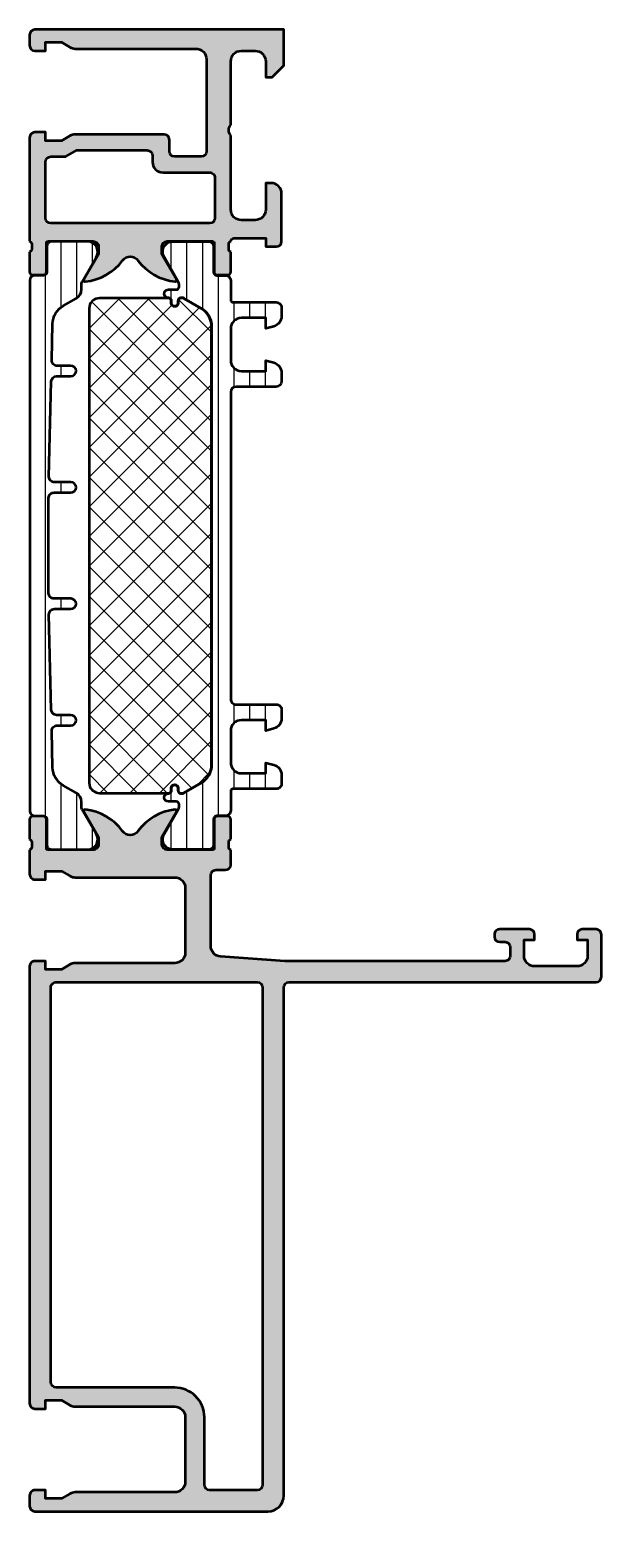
# Model space of a CAD drawing. Extents: x 0 to 54, y -50 to 90.
import ezdxf

# ---------------------------------------------------------------- set-up
doc = ezdxf.new("R2010")
doc.units = 0
for name, color, linetype, lineweight in [('0S-Alu contour', 7, 'Continuous', 50), ('0S-Alu hatch', 252, 'Continuous', 25), ('0S-Plastic contour', 254, 'Continuous', 50), ('0S-Plastic hatch', 253, 'Continuous', 25), ('0S-PT contour', 91, 'Continuous', 50), ('0S-PT hatch', 103, 'Continuous', 25)]:
    doc.layers.add(name, color=color, linetype=linetype, lineweight=lineweight)
pattern_1 = [(90, (0, 0), (-1.4859, 0), [])]

# ---------------------------------------------------------------- blocks, each defined once
blk = doc.blocks.new('345470__9D047DA6_E5AF_41F6_8629_378D2FFF420D_')
at = {"layer": '0S-Alu hatch'}
h = blk.add_hatch(color=256, dxfattribs=at)
edge = h.paths.add_edge_path()
edge.add_arc((0.5, 89.50000000000001), 0.5, 90, 180)
edge.add_line((0, 89.50000000000001), (-1e-16, 88.50054931640626))
edge.add_arc((0.4999999999999997, 88.50054931640626), 0.4999999999999999, 180, 269.9999999999999)
edge.add_line((0.4999999999999994, 88.00054931640625), (1.500678555345075, 88.00054931640625))
edge.add_line((1.500678555345075, 88.00054931640625), (1.500678555345075, 88.80047607421875))
edge.add_line((1.500678555345075, 88.80047607421875), (3.000678555345074, 88.80047607421875))
edge.add_line((3.000678555345074, 88.80047607421875), (3.807955856331293, 88.33439777289828))
edge.add_arc((4.307953067879372, 89.2004247865902), 0.9999999999999998, 240.0001844823226, 270.0050236395806)
edge.add_line((4.308040746930374, 88.20042479043401), (15.70016626234765, 88.20142364119192))
edge.add_ellipse((15.70025394060529, 87.2014293281313), major_axis=(-0.9999943169043858, 0), ratio=1, start_angle=180, end_angle=270.0050236226738, ccw=False)
edge.add_line((16.70024825750967, 87.20142932816003), (16.7002482577436, 78.50001581445807))
edge.add_ellipse((16.20023244303544, 78.50001581445807), major_axis=(-0.5000158147081564, 0), ratio=1, start_angle=90.00000000546248, end_angle=180, ccw=False)
edge.add_line((16.20023244308311, 77.99999999974992), (13.70023282083686, 77.99999999976168))
edge.add_ellipse((13.70023282083687, 78.49998456334336), major_axis=(-0.4999845635816627, 0), ratio=1, start_angle=0, end_angle=89.99999999999898, ccw=False)
edge.add_line((13.20024825725521, 78.49998456414494), (13.2002482592567, 79.59978100592876))
edge.add_arc((12.70020626537541, 79.59978100592878), 0.5000419938812879, 0, 90)
edge.add_line((12.70020626537541, 80.09982299981006), (4.307936684544262, 80.09982299804688))
edge.add_arc((4.307936684544262, 79.09982299804688), 0.9999999999999857, 90, 120.0003505565133)
edge.add_line((3.807931385893787, 79.96584534263242), (3.000678555345072, 79.49977111816406))
edge.add_line((3.000678555345072, 79.49977111816406), (1.500678555345076, 79.49977111816406))
edge.add_line((1.500678555345076, 79.49977111816406), (1.500678555345075, 80.30021667480467))
edge.add_line((1.500678555345075, 80.30021667480467), (0.5007551867213715, 80.30021667480507))
edge.add_arc((0.5007551867213715, 79.8002172530323), 0.4999994217727704, 90, 179.9911630108031)
edge.add_line((0.0007557708956689, 79.80029437022148), (-0.0007557708267996, 70.00001525878906))
edge.add_ellipse((-0.0795922173698497, 69.73249466679594), major_axis=(-0.2788950563274363, 0), ratio=1, start_angle=178.8354106260171, end_angle=253.5801235805065, ccw=False)
edge.add_line((0.1992452291732041, 69.72682625879813), (0.1992452291732029, 69.27323225879756))
edge.add_ellipse((-0.0796228664699745, 69.26757159932053), major_axis=(-0.2789255417371585, 0), ratio=1, start_angle=106.42459455535621, end_angle=181.1628700728834, ccw=False)
edge.add_line((-0.0007557708267959, 69.00002825879758), (-0.0007557708267963, 67.12001725878906))
edge.add_arc((0.2992442291732017, 67.12001725878906), 0.299999999999998, 180, 269.9999999999992)
edge.add_line((0.2992442291731972, 66.82001725878906), (1.27921854821598, 66.82001725878905))
edge.add_arc((1.279218548215985, 67.12001725878906), 0.3000000000000114, 269.9999999999992, 360)
edge.add_line((1.579218548215996, 67.12001725878906), (1.57921854821599, 69.88001525878906))
edge.add_ellipse((1.699218548215997, 69.88001525878906), major_axis=(-0.1200000000000065, 0), ratio=1, start_angle=270.00000000000125, end_angle=360, ccw=False)
edge.add_line((1.699218548215994, 70.00001525878906), (5.999244229173198, 70.00001525878906))
edge.add_ellipse((5.999244229173203, 69.50001525878906), major_axis=(-0.5, 0), ratio=1, start_angle=180, end_angle=270.0000000000006, ccw=False)
edge.add_line((6.499244229173198, 69.50001525878906), (6.499244229173198, 68.80001525878906))
edge.add_line((6.499244229173198, 68.80001525878906), (5.120523892061947, 66.41179277119559))
edge.add_arc((5.2373640138215, 66.33813504343736), 0.1381197846483008, 147.7720668596301, 275.6225775507941)
edge.add_arc((4.76102098799938, 71.17662412063684), 4.99999999999998, 275.6225775507938, 323.4274303596851)
edge.add_ellipse((9.499327660751057, 67.66116542013175), major_axis=(-0.9000000000000213, 0), ratio=1, start_angle=216.5740457331569, end_angle=323.4274303596826, ccw=False)
edge.add_arc((14.2375437642923, 71.17674619094934), 4.999999999999976, 216.5740457331551, 264.3774224492067)
edge.add_arc((13.76120073847022, 66.33825711374985), 0.138119784648288, 264.377422449205, 392.2279331403105)
edge.add_line((13.87804086022984, 66.41191484150795), (12.49932052311852, 68.80013732910156))
edge.add_line((12.49932052311852, 68.80013732910156), (12.49932052311852, 69.50013732910156))
edge.add_ellipse((12.99932052311852, 69.50013732910156), major_axis=(-0.5000000000000018, 0), ratio=1, start_angle=269.99999999999983, end_angle=360, ccw=False)
edge.add_line((12.99932052311852, 70.00013732910156), (17.29934616305726, 70.00013732910156))
edge.add_ellipse((17.29934616305726, 69.88013732910156), major_axis=(-0.1200000000000045, 0), ratio=1, start_angle=180, end_angle=270, ccw=False)
edge.add_line((17.41934616305726, 69.88013732910156), (17.41934616305727, 67.120139228027))
edge.add_arc((17.71934616305727, 67.120139228027), 0.3000000000000043, 180, 269.9999999999993)
edge.add_line((17.71934616305727, 66.82013922802699), (18.69932048210005, 66.82013922802699))
edge.add_arc((18.69932048210005, 67.120139228027), 0.3000000000000114, 270, 360)
edge.add_line((18.99932048210006, 67.120139228027), (18.99932048210005, 69.0001502280355))
edge.add_ellipse((19.07818757774322, 69.26769356855844), major_axis=(-0.2789255417371433, 0), ratio=1, start_angle=-1.1628700728805939, end_angle=73.57540544464553, ccw=False)
edge.add_line((18.79931948210005, 69.27335422803547), (18.79931948210004, 69.72694822803557))
edge.add_ellipse((19.07815692864311, 69.73261663603475), major_axis=(-0.2788950563274648, 0), ratio=1, start_angle=-73.58012358050951, end_angle=1.1645893742630733, ccw=False)
edge.add_ellipse((19.29932052312097, 70.00000298069968), major_axis=(-0.300000071058141, 0), ratio=1, start_angle=269.99999999999795, end_angle=359.9743606541693, ccw=False)
edge.add_line((19.29932052312098, 70.30000305175781), (22.3002696197982, 70.30000305175781))
edge.add_line((22.3002696197982, 70.30000305175781), (22.3002696197982, 69.5))
edge.add_line((22.3002696197982, 69.5), (23.30025380534014, 69.4999999997499))
edge.add_arc((23.30025380534014, 70.00001581445805), 0.500015814708135, 270, 360)
edge.add_line((23.80026962004828, 70.00001581441745), (23.80026962016353, 74.49998822785085))
edge.add_arc((22.8002578479451, 74.49998822785085), 1.000011772218435, 0, 90)
edge.add_line((22.8002578479451, 75.50000000006929), (22.3002696197982, 75.5))
edge.add_line((22.3002696197982, 75.5), (22.30026961999468, 73.0000350819369))
edge.add_ellipse((21.30024979665036, 73.0000350819369), major_axis=(-1.000019823344317, 0), ratio=1, start_angle=90.00000001606702, end_angle=180, ccw=False)
edge.add_line((21.30024979693079, 72.00001525859258), (20.00027831076672, 72.00001525842453))
edge.add_ellipse((20.00027831076673, 73.00004226030445), major_axis=(-1.000027001879928, 0), ratio=1, start_angle=0, end_angle=89.9999999999992, ccw=False)
edge.add_line((19.0002513088868, 73.00004226030445), (19.00025130925132, 80))
edge.add_ellipse((19.52537304959279, 80.5), major_axis=(-0.7250881616598445, 0), ratio=1, start_angle=-43.596184623423994, end_angle=43.59618462342422, ccw=False)
edge.add_line((19.00025130925132, 81), (19.00025130705859, 86.99994903377736))
edge.add_ellipse((20.00031753426305, 86.99994903377733), major_axis=(-1.000066227204452, 0), ratio=1, start_angle=270.00000011496746, end_angle=360, ccw=False)
edge.add_line((20.00031753225635, 88.0000152609818), (21.30021264851894, 88.0000152613975))
edge.add_ellipse((21.30021264851896, 86.99995828849553), major_axis=(-1.000056972901958, 0), ratio=1, start_angle=180, end_angle=270.000000000001, ccw=False)
edge.add_line((22.30026962142091, 86.99995828849553), (22.30026961979819, 85.5))
edge.add_line((22.30026961979819, 85.5), (22.90027572331382, 85.5))
edge.add_line((22.90027572331382, 85.5), (24.00025130925133, 86.60000610351562))
edge.add_line((24.00025130925133, 86.60000610351562), (24.00025130925133, 90))
edge.add_line((24.00025130925133, 90), (0.5, 90))
edge = h.paths.add_edge_path()
edge.add_line((3.403007046556012, 78), (4.442237393235702, 78.60000610351562))
edge.add_line((4.442237393235702, 78.60000610351562), (11.10025759063454, 78.60000610375393))
edge.add_ellipse((11.10025759063454, 78.10002154017228), major_axis=(-0.4999845635816449, 0), ratio=1, start_angle=180, end_angle=269.99999999999983, ccw=False)
edge.add_line((11.60024215421618, 78.10002154017228), (11.60024215367363, 77.50003992740585))
edge.add_arc((12.60027445180935, 77.50003992700869), 1.000032298135717, 180, 270.0000993476549)
edge.add_line((12.60027618580903, 76.50000762887447), (17.00026656804039, 76.50001525878906))
edge.add_ellipse((17.00027688815093, 76.0000255788996), major_axis=(-0.4999896799959629, 0), ratio=1, start_angle=180, end_angle=270.00118262196514, ccw=False)
edge.add_line((17.50026656814689, 76.00002557895506), (17.50026656846179, 72.19999167936366))
edge.add_ellipse((17.00028709570797, 72.19999167936363), major_axis=(-0.4999794727538074, 0), ratio=1, start_angle=90.00000000012301, end_angle=180, ccw=False)
edge.add_line((17.00028709570904, 71.70001220660984), (1.999265158938239, 71.70001220699909))
edge.add_ellipse((1.999265158938239, 72.20001787800723), major_axis=(-0.5000056710081368, 0), ratio=1, start_angle=0, end_angle=90, ccw=False)
edge.add_line((1.499259487930103, 72.20001787800722), (1.499259486991374, 77.49996884002115))
edge.add_ellipse((1.999290647944146, 77.49996884001811), major_axis=(-0.5000311609527728, 0), ratio=1, start_angle=270, end_angle=360, ccw=False)
edge.add_line((1.999290647944146, 78.00000000097089), (3.403007046556012, 78))
at = {"layer": '0S-Alu contour', "color": 7}
for points in [[(22.30026962142091, 86.99995828849553), (22.30026961979819, 85.5), (22.90027572331382, 85.5), (24.00025130925133, 86.60000610351562), (24.00025130925133, 90), (0.5, 90)], [(0, 89.50000000000001), (-1e-16, 88.50054931640626)], [(0.4999999999999994, 88.00054931640625), (1.500678555345075, 88.00054931640625), (1.500678555345075, 88.80047607421875), (3.000678555345074, 88.80047607421875), (3.807955856331293, 88.33439777289828)], [(4.308040746930374, 88.20042479043401), (15.70016626234765, 88.20142364119192)], [(16.70024825750967, 87.20142932816003), (16.7002482577436, 78.50001581445807)], [(19.00025130925132, 81), (19.00025130705859, 86.99994903377736)], [(20.00031753225635, 88.0000152609818), (21.30021264851894, 88.0000152613975)], [(3.807931385893787, 79.96584534263242), (3.000678555345072, 79.49977111816406), (1.500678555345076, 79.49977111816406), (1.500678555345075, 80.30021667480467), (0.5007551867213715, 80.30021667480507)], [(12.70020626537541, 80.09982299981006), (4.307936684544262, 80.09982299804688)], [(19.0002513088868, 73.00004226030445), (19.00025130925132, 80)], [(0.0007557708956689, 79.80029437022148), (-0.0007557708267996, 70.00001525878906)], [(3.403007046556012, 78), (4.442237393235702, 78.60000610351562), (11.10025759063454, 78.60000610375393)], [(13.20024825725521, 78.49998456414494), (13.2002482592567, 79.59978100592876)], [(1.499259487930103, 72.20001787800722), (1.499259486991374, 77.49996884002115)], [(1.999290647944146, 78.00000000097089), (3.403007046556012, 78)], [(11.60024215421618, 78.10002154017228), (11.60024215367363, 77.50003992740585)], [(16.20023244308311, 77.99999999974992), (13.70023282083686, 77.99999999976168)], [(12.60027618580903, 76.50000762887447), (17.00026656804039, 76.50001525878906)], [(17.50026656814689, 76.00002557895506), (17.50026656846179, 72.19999167936366)], [(22.8002578479451, 75.50000000006929), (22.3002696197982, 75.5), (22.30026961999468, 73.0000350819369)], [(23.80026962004828, 70.00001581441745), (23.80026962016353, 74.49998822785085)], [(17.00028709570904, 71.70001220660984), (1.999265158938239, 71.70001220699909)], [(21.30024979693079, 72.00001525859258), (20.00027831076672, 72.00001525842453)], [(19.29932052312098, 70.30000305175781), (22.3002696197982, 70.30000305175781), (22.3002696197982, 69.5), (23.30025380534014, 69.4999999997499)], [(-0.0007557708267959, 69.00002825879758), (-0.0007557708267963, 67.12001725878906)], [(0.1992452291732041, 69.72682625879813), (0.1992452291732029, 69.27323225879756)], [(1.579218548215996, 67.12001725878906), (1.57921854821599, 69.88001525878906)], [(1.699218548215994, 70.00001525878906), (5.999244229173198, 70.00001525878906)], [(6.499244229173198, 69.50001525878906), (6.499244229173198, 68.80001525878906), (5.120523892061947, 66.41179277119559)], [(13.87804086022984, 66.41191484150795), (12.49932052311852, 68.80013732910156), (12.49932052311852, 69.50013732910156)], [(12.99932052311852, 70.00013732910156), (17.29934616305726, 70.00013732910156)], [(17.41934616305726, 69.88013732910156), (17.41934616305727, 67.120139228027)], [(18.79931948210005, 69.27335422803547), (18.79931948210004, 69.72694822803557)], [(18.99932048210006, 67.120139228027), (18.99932048210005, 69.0001502280355)], [(0.2992442291731972, 66.82001725878906), (1.27921854821598, 66.82001725878905)], [(17.71934616305727, 66.82013922802699), (18.69932048210005, 66.82013922802699)]]:
    blk.add_lwpolyline(points, dxfattribs=at)
for centre, radius, start, end in [((0.5, 89.50000000000001), 0.5, 90, 180), ((0.4999999999999997, 88.50054931640626), 0.4999999999999999, 180, 269.9999999999999), ((4.307953067879372, 89.2004247865902), 0.9999999999999998, 240.0001844823226, 270.0050236395806), ((0.5007551867213715, 79.8002172530323), 0.4999994217727704, 90, 179.9911630108031), ((4.307936684544262, 79.09982299804688), 0.9999999999999857, 90, 120.0003505565133), ((12.70020626537541, 79.59978100592878), 0.5000419938812879, 0, 90), ((12.60027445180935, 77.50003992700869), 1.000032298135717, 180, 270.0000993476549), ((22.8002578479451, 74.49998822785085), 1.000011772218435, 0, 90), ((23.30025380534014, 70.00001581445805), 0.500015814708135, 270, 0), ((4.76102098799938, 71.17662412063684), 4.99999999999998, 275.6225775507938, 323.4274303596851), ((14.2375437642923, 71.17674619094934), 4.999999999999976, 216.5740457331551, 264.3774224492067), ((0.2992442291732017, 67.12001725878906), 0.299999999999998, 180, 269.9999999999992), ((1.279218548215985, 67.12001725878906), 0.3000000000000114, 269.9999999999992, 0), ((5.2373640138215, 66.33813504343736), 0.1381197846483008, 147.7720668596301, 275.6225775507941), ((13.76120073847022, 66.33825711374985), 0.138119784648288, 264.377422449205, 32.22793314031047), ((17.71934616305727, 67.120139228027), 0.3000000000000043, 180, 269.9999999999993), ((18.69932048210005, 67.120139228027), 0.3000000000000114, 270, 0)]:
    blk.add_arc(centre, radius, start, end, dxfattribs=at)
at = {"layer": '0S-Alu contour', "color": 7, "extrusion": (0, 0, -1)}
for centre, radius, start, end in [((-15.70025394060529, 87.2014293281313), 0.9999943169043858, 89.99497637732625, 180), ((-20.00031753426305, 86.99994903377733), 1.000066227204452, 0, 89.99999988503255), ((-21.30021264851896, 86.99995828849553), 1.000056972901958, 89.99999999999898, 180), ((-19.52537304959279, 80.5), 0.7250881616598445, 316.4038153765759, 43.59618462342409), ((-11.10025759063454, 78.10002154017228), 0.4999845635816449, 90.00000000000018, 180), ((-13.70023282083687, 78.49998456334336), 0.4999845635816627, 270.000000000001, 0), ((-16.20023244303544, 78.50001581445807), 0.5000158147081564, 180, 269.9999999945375), ((-1.999290647944146, 77.49996884001811), 0.5000311609527728, 0, 90), ((-17.00027688815093, 76.0000255788996), 0.4999896799959629, 89.99881737803486, 180), ((-20.00027831076673, 73.00004226030445), 1.000027001879928, 270.0000000000008, 0), ((-21.30024979665036, 73.0000350819369), 1.000019823344317, 180, 269.999999983933), ((-1.999265158938239, 72.20001787800723), 0.5000056710081368, 270, 0), ((-17.00028709570797, 72.19999167936363), 0.4999794727538074, 180, 269.999999999877), ((-19.29932052312097, 70.00000298069968), 0.300000071058141, 0.0256393458307313, 90.00000000000205), ((0.0795922173698497, 69.73249466679594), 0.2788950563274363, 106.4198764194935, 181.1645893739829), ((0.0796228664699745, 69.26757159932053), 0.2789255417371585, 178.8371299271166, 253.5754054446438), ((-1.699218548215997, 69.88001525878906), 0.1200000000000065, 0, 89.99999999999872), ((-5.999244229173203, 69.50001525878906), 0.5, 89.99999999999939, 180), ((-12.99932052311852, 69.50013732910156), 0.5000000000000018, 0, 90.00000000000018), ((-17.29934616305726, 69.88013732910156), 0.1200000000000045, 90, 180), ((-19.07815692864311, 69.73261663603475), 0.2788950563274648, 358.8354106257369, 73.58012358050952), ((-19.07818757774322, 69.26769356855844), 0.2789255417371433, 286.4245945553545, 1.162870072880582), ((-9.499327660751057, 67.66116542013175), 0.9000000000000213, 36.5725696403174, 143.4259542668431)]:
    blk.add_arc(centre, radius, start, end, dxfattribs=at)
blk = doc.blocks.new('245319__C62F32E5_CB72_41F0_AC0E_ECEBC3DE0AF2___1AD176A0_8674_46DD_A316_D881D2043379_')
at = {"layer": '0S-Plastic hatch'}
h = blk.add_hatch(dxfattribs=at)
h.set_pattern_fill('ANSI31', color=256, scale=0.4680000000000001, angle=45, style=0)
h.set_pattern_definition(pattern_1)
edge = h.paths.add_edge_path()
edge.add_line((0.0100000000000828, 66.29000299999997), (0.0099999999998932, 16.20999700000008))
edge.add_arc((0.4999999999999946, 16.20999700000008), 0.4900000000001015, 180, 270.0000000000001)
edge.add_line((0.4999999999999954, 15.71999699999998), (1.310334012242528, 15.71999699999998))
edge.add_ellipse((1.310333315049082, 15.40999630290373), major_axis=(-0.3100006970970319, 0), ratio=1, start_angle=179.99987114239, end_angle=269.9998711414446, ccw=False)
edge.add_line((1.620334012145329, 15.40999560570989), (1.61999938293617, 13.00999856426827))
edge.add_arc((2.109995360374914, 13.00999597743859), 0.4899959774455738, 179.9996975194316, 269.9999999999988)
edge.add_line((2.109995360374904, 12.51999999999301), (5.585822496184209, 12.51999999999998))
edge.add_arc((5.444228849108126, 13.49981807472282), 0.9899960709244734, 278.2228963588984, 392.7407569883865)
edge.add_line((6.276940554088972, 14.03524634894243), (4.958304390806209, 16.31919149350401))
edge.add_ellipse((5.399977361871166, 16.57419146728955), major_axis=(-0.5099999999999716, 0), ratio=1, start_angle=-0.5398516222250009, end_angle=29.99999659934531, ccw=False)
edge.add_line((4.88999999999987, 16.57899671221193), (4.889999999999863, 17.03149545762268))
edge.add_arc((3.899999999999896, 17.03149545762266), 0.9899999999999664, 0, 60.00000000000143)
edge.add_line((4.394999999999858, 17.88886060736924), (3.168146686273943, 18.59718469830504))
edge.add_ellipse((4.173146686274, 20.33789575991198), major_axis=(-2.010000000000209, 0), ratio=1, start_angle=1.3413950657791816, end_angle=60.00000000000148, ccw=False)
edge.add_line((2.163697512194492, 20.29084242005163), (2.082977305942251, 23.7380610928713))
edge.add_ellipse((2.592837544141473, 23.75000000000004), major_axis=(-0.5099999999999966, 0), ratio=1, start_angle=-90.0000000000004, end_angle=1.3413950657791816, ccw=False)
edge.add_line((2.592837544141477, 24.26000000000004), (3.900000000000044, 24.26000000000004))
edge.add_arc((3.900000000000044, 24.75000000000004), 0.4899999999999985, 270, 450)
edge.add_line((3.900000000000044, 25.24000000000004), (2.546005466508176, 25.24000000000004))
edge.add_ellipse((2.546005466508172, 25.75000000000004), major_axis=(-0.5100000000000016, 0), ratio=1, start_angle=1.3413950657781015, end_angle=90.00000000000051, ccw=False)
edge.add_line((2.036145228308944, 25.7380610928713), (1.825400878959062, 34.73806109287134))
edge.add_ellipse((2.33526111715824, 34.75000000000007), major_axis=(-0.5099999999999526, 0), ratio=1, start_angle=-90.00000000000023, end_angle=1.3413950657788973, ccw=False)
edge.add_line((2.335261117158242, 35.26000000000003), (3.900000000000046, 35.26000000000003))
edge.add_arc((3.900000000000044, 35.75000000000004), 0.490000000000002, 270.0000000000002, 450.0000000000001)
edge.add_line((3.900000000000043, 36.24000000000004), (2.299999999999988, 36.24000000000004))
edge.add_ellipse((2.299999999999981, 36.75000000000003), major_axis=(-0.5099999999999909, 0), ratio=1, start_angle=0, end_angle=90.00000000000068, ccw=False)
edge.add_line((1.789999999999986, 36.75000000000004), (1.789999999999987, 45.75000000000004))
edge.add_ellipse((2.299999999999981, 45.75000000000005), major_axis=(-0.5099999999999938, 0), ratio=1, start_angle=269.99999999999903, end_angle=360, ccw=False)
edge.add_line((2.299999999999989, 46.26000000000003), (3.900000000000037, 46.26000000000003))
edge.add_arc((3.900000000000036, 46.75000000000003), 0.490000000000002, 270.0000000000001, 450)
edge.add_line((3.900000000000036, 47.24000000000003), (2.335261117158287, 47.24000000000001))
edge.add_ellipse((2.335261117158291, 47.75000000000002), major_axis=(-0.5100000000000123, 0), ratio=1, start_angle=-1.3413950657770215, end_angle=89.99999999999972, ccw=False)
edge.add_line((1.825400878959056, 47.76193890712874), (2.036145228308942, 56.76193890712877))
edge.add_ellipse((2.546005466508159, 56.75000000000004), major_axis=(-0.5099999999999905, 0), ratio=1, start_angle=269.999999999999, end_angle=358.6586049342224, ccw=False)
edge.add_line((2.546005466508168, 57.26000000000003), (3.900000000000045, 57.26000000000003))
edge.add_arc((3.900000000000046, 57.75000000000003), 0.490000000000002, 269.9999999999999, 449.9999999999999)
edge.add_line((3.900000000000047, 58.24000000000004), (2.592837544141468, 58.24000000000005))
edge.add_ellipse((2.592837544141483, 58.75000000000005), major_axis=(-0.5100000000000052, 0), ratio=1, start_angle=-1.3413950657763962, end_angle=89.9999999999983, ccw=False)
edge.add_line((2.082977305942252, 58.76193890712876), (2.163697512194494, 62.20915757994845))
edge.add_ellipse((4.17314668627378, 62.16210424008812), major_axis=(-2.009999999999984, 0), ratio=1, start_angle=299.9999999999995, end_angle=358.65860493422105, ccw=False)
edge.add_line((3.168146686273803, 63.90281530169484), (4.394999999999868, 64.61113939263075))
edge.add_arc((3.899999999999875, 65.46850454237736), 0.9899999999999977, 299.9999999999991, 360)
edge.add_line((4.889999999999872, 65.4685045423774), (4.889999999999848, 65.92100328778808))
edge.add_ellipse((5.399977361871362, 65.92580853271035), major_axis=(-0.5100000000001886, 0), ratio=1, start_angle=-29.999996599345025, end_angle=0.5398516222114722, ccw=False)
edge.add_line((4.958304390806219, 66.18080850649599), (6.276940554089037, 68.46475365105766))
edge.add_arc((5.444228849108135, 69.00018192527715), 0.9899960709244578, 327.2592430116213, 441.7771036410989)
edge.add_line((5.585822496184259, 69.97999999999996), (2.109995360374929, 69.98000000000695))
edge.add_arc((2.109995360365549, 69.49000402257076), 0.4899959774362089, 89.99999999890326, 180.0079887600601)
edge.add_line((1.619999387692291, 69.48993570235022), (1.620334009229265, 67.09004622298075))
edge.add_ellipse((1.310334012242547, 67.09000299999998), major_axis=(-0.3099999999999861, 0), ratio=1, start_angle=89.99999999999909, end_angle=180.0079886915353, ccw=False)
edge.add_line((1.310334012242542, 66.780003), (0.5000000000000716, 66.78000299999997))
edge.add_arc((0.5000000000000804, 66.29000299999996), 0.4899999999999949, 90.00000000000104, 180)
at = {"layer": '0S-Plastic contour', "color": 7}
for points in [[(1.619999387692291, 69.48993570235022), (1.620334009229265, 67.09004622298075)], [(5.585822496184259, 69.97999999999996), (2.109995360374929, 69.98000000000695)], [(4.958304390806219, 66.18080850649599), (6.276940554089037, 68.46475365105766)], [(0.0100000000000828, 66.29000299999997), (0.0099999999998932, 16.20999700000008)], [(1.310334012242542, 66.780003), (0.5000000000000716, 66.78000299999997)], [(4.889999999999872, 65.4685045423774), (4.889999999999848, 65.92100328778808)], [(3.168146686273803, 63.90281530169484), (4.394999999999868, 64.61113939263075)], [(2.082977305942252, 58.76193890712876), (2.163697512194494, 62.20915757994845)], [(3.900000000000047, 58.24000000000004), (2.592837544141468, 58.24000000000005)], [(1.825400878959056, 47.76193890712874), (2.036145228308942, 56.76193890712877)], [(2.546005466508168, 57.26000000000003), (3.900000000000045, 57.26000000000003)], [(2.299999999999989, 46.26000000000003), (3.900000000000037, 46.26000000000003)], [(3.900000000000036, 47.24000000000003), (2.335261117158287, 47.24000000000001)], [(1.789999999999986, 36.75000000000004), (1.789999999999987, 45.75000000000004)], [(3.900000000000043, 36.24000000000004), (2.299999999999988, 36.24000000000004)], [(2.335261117158242, 35.26000000000003), (3.900000000000046, 35.26000000000003)], [(2.036145228308944, 25.7380610928713), (1.825400878959062, 34.73806109287134)], [(3.900000000000044, 25.24000000000004), (2.546005466508176, 25.24000000000004)], [(2.592837544141477, 24.26000000000004), (3.900000000000044, 24.26000000000004)], [(2.163697512194492, 20.29084242005163), (2.082977305942251, 23.7380610928713)], [(4.394999999999858, 17.88886060736924), (3.168146686273943, 18.59718469830504)], [(4.88999999999987, 16.57899671221193), (4.889999999999863, 17.03149545762268)], [(0.4999999999999954, 15.71999699999998), (1.310334012242528, 15.71999699999998)], [(1.620334012145329, 15.40999560570989), (1.61999938293617, 13.00999856426827)], [(6.276940554088972, 14.03524634894243), (4.958304390806209, 16.31919149350401)], [(2.109995360374904, 12.51999999999301), (5.585822496184209, 12.51999999999998)]]:
    blk.add_lwpolyline(points, dxfattribs=at)
for centre, radius, start, end in [((2.109995360365549, 69.49000402257076), 0.4899959774362089, 89.99999999890326, 180.0079887600601), ((5.444228849108135, 69.00018192527715), 0.9899960709244578, 327.2592430116213, 81.777103641099), ((0.5000000000000804, 66.29000299999996), 0.4899999999999949, 90.00000000000104, 180), ((3.899999999999875, 65.46850454237736), 0.9899999999999977, 299.9999999999991, 0), ((3.900000000000046, 57.75000000000003), 0.490000000000002, 269.9999999999999, 89.99999999999991), ((3.900000000000036, 46.75000000000003), 0.490000000000002, 270.0000000000001, 90.00000000000006), ((3.900000000000044, 35.75000000000004), 0.490000000000002, 270.0000000000002, 90.00000000000017), ((3.900000000000044, 24.75000000000004), 0.4899999999999985, 270, 90), ((3.899999999999896, 17.03149545762266), 0.9899999999999664, 0, 60.00000000000143), ((0.4999999999999946, 16.20999700000008), 0.4900000000001015, 180, 270.0000000000001), ((5.444228849108126, 13.49981807472282), 0.9899960709244734, 278.2228963588984, 32.74075698838647), ((2.109995360374914, 13.00999597743859), 0.4899959774455738, 179.9996975194316, 269.9999999999988)]:
    blk.add_arc(centre, radius, start, end, dxfattribs=at)
at = {"layer": '0S-Plastic contour', "color": 7, "extrusion": (0, 0, -1)}
for centre, radius, start, end in [((-1.310334012242547, 67.09000299999998), 0.3099999999999861, 179.9920113084647, 270.0000000000009), ((-5.399977361871362, 65.92580853271035), 0.5100000000001886, 359.4601483777885, 29.99999659934506), ((-4.17314668627378, 62.16210424008812), 2.009999999999984, 1.341395065778929, 60.00000000000049), ((-2.592837544141483, 58.75000000000005), 0.5100000000000052, 270.0000000000017, 1.341395065776483), ((-2.546005466508159, 56.75000000000004), 0.5099999999999905, 1.34139506577757, 90.00000000000101), ((-2.335261117158291, 47.75000000000002), 0.5100000000000123, 270.0000000000003, 1.341395065777027), ((-2.299999999999981, 45.75000000000005), 0.5099999999999938, 0, 90.00000000000095), ((-2.299999999999981, 36.75000000000003), 0.5099999999999909, 269.9999999999993, 0), ((-2.33526111715824, 34.75000000000007), 0.5099999999999526, 358.6586049342211, 90.00000000000026), ((-2.546005466508172, 25.75000000000004), 0.5100000000000016, 269.9999999999995, 358.6586049342219), ((-2.592837544141473, 23.75000000000004), 0.5099999999999966, 358.6586049342208, 90.0000000000004), ((-4.173146686274, 20.33789575991198), 2.010000000000209, 299.9999999999985, 358.6586049342208), ((-1.310333315049082, 15.40999630290373), 0.3100006970970319, 90.00012885855539, 180.0001288576101), ((-5.399977361871166, 16.57419146728955), 0.5099999999999716, 330.0000034006548, 0.5398516222249916)]:
    blk.add_arc(centre, radius, start, end, dxfattribs=at)
blk = doc.blocks.new('465630__8B724D5B_0DE9_4D1B_B5B1_904E32B96E0E_')
at = {"layer": '0S-PT hatch'}
h = blk.add_hatch(dxfattribs=at)
h.set_pattern_fill('ANSI37', color=256, scale=0.625, angle=90, style=0)
h.set_pattern_definition([(135, (0, 0), (-1.403165018917055, -1.403165018917055), []), (225, (0, 0), (1.403165018917055, -1.403165018917055), [])])
edge = h.paths.add_edge_path()
edge.add_arc((6.599999999999689, 63.65020331974262), 0.9799999999999826, 89.99999999958457, 180)
edge.add_line((5.619999999999707, 63.65020331974264), (5.619999999999716, 18.84979668030451))
edge.add_arc((6.599999999999717, 18.84979668030451), 0.9800000000000004, 180, 270)
edge.add_line((6.599999999999717, 17.86979668030451), (13.1010752143753, 17.86979668030451))
edge.add_arc((13.1010752143753, 18.14979668030452), 0.2800000000000082, 269.9999999999997, 360)
edge.add_line((13.38107521437531, 18.14979668030452), (13.3810752143753, 18.35036747559076))
edge.add_ellipse((13.70050441908907, 18.35036747559076), major_axis=(-0.3194292047137619, 0), ratio=1, start_angle=180, end_angle=360, ccw=False)
edge.add_line((14.01993362380283, 18.35036747559075), (14.01993362380283, 18.14979668030452))
edge.add_arc((14.29993362380282, 18.14979668030452), 0.2799999999999958, 180, 266.4872129359542)
edge.add_line((14.28277766033118, 17.87032275859203), (14.46501280946016, 17.87032275859203))
edge.add_arc((14.46501280946016, 18.05032275859202), 0.1799999999999891, 269.9999999999994, 299.9999999999997)
edge.add_line((14.55501280946016, 17.89443818591083), (16.1899999999997, 18.8383984804904))
edge.add_arc((15.19999999999972, 20.55312877998359), 1.979999999999988, 299.9999999999993, 360)
edge.add_line((17.17999999999971, 20.55312877998359), (17.1799999999997, 61.94646458067262))
edge.add_arc((15.19999999999971, 61.94646458067262), 1.979999999999993, 0, 60.00000000000052)
edge.add_line((16.18999999999969, 63.66119488016582), (14.55501280946014, 64.60515517474539))
edge.add_arc((14.46501280946022, 64.4492706020642), 0.1799999999999356, 60.00000000001956, 90.00000000001641)
edge.add_line((14.46501280946017, 64.62927060206415), (14.28277766033109, 64.62927060206415))
edge.add_arc((14.29993362380282, 64.34979668035167), 0.2799999999999941, 93.51278706406366, 180)
edge.add_line((14.01993362380283, 64.34979668035167), (14.01993362380283, 64.14922588506545))
edge.add_ellipse((13.69996681190126, 64.14922588506545), major_axis=(-0.3199668119015637, 0), ratio=1, start_angle=0, end_angle=180, ccw=False)
edge.add_line((13.3799999999997, 64.14922588506545), (13.3799999999997, 64.34979668030452))
edge.add_arc((13.09959336060873, 64.34979668030452), 0.2804066393909714, 0, 89.99999999958477)
edge.add_line((13.09959336061076, 64.6302033196955), (6.600000000006795, 64.6302033197426))
at = {"layer": '0S-PT contour', "color": 7}
for points in [[(13.09959336061076, 64.6302033196955), (6.600000000006795, 64.6302033197426)], [(14.46501280946017, 64.62927060206415), (14.28277766033109, 64.62927060206415)], [(16.18999999999969, 63.66119488016582), (14.55501280946014, 64.60515517474539)], [(5.619999999999707, 63.65020331974264), (5.619999999999716, 18.84979668030451)], [(13.3799999999997, 64.14922588506545), (13.3799999999997, 64.34979668030452)], [(14.01993362380283, 64.34979668035167), (14.01993362380283, 64.14922588506545)], [(17.17999999999971, 20.55312877998359), (17.1799999999997, 61.94646458067262)], [(13.38107521437531, 18.14979668030452), (13.3810752143753, 18.35036747559076)], [(14.01993362380283, 18.35036747559075), (14.01993362380283, 18.14979668030452)], [(14.55501280946016, 17.89443818591083), (16.1899999999997, 18.8383984804904)], [(6.599999999999717, 17.86979668030451), (13.1010752143753, 17.86979668030451)], [(14.28277766033118, 17.87032275859203), (14.46501280946016, 17.87032275859203)]]:
    blk.add_lwpolyline(points, dxfattribs=at)
for centre, radius, start, end in [((6.599999999999689, 63.65020331974262), 0.9799999999999826, 89.99999999958457, 180), ((13.09959336060873, 64.34979668030452), 0.2804066393909714, 0, 89.99999999958477), ((14.29993362380282, 64.34979668035167), 0.2799999999999941, 93.51278706406366, 180), ((14.46501280946022, 64.4492706020642), 0.1799999999999356, 60.00000000001956, 90.00000000001641), ((15.19999999999971, 61.94646458067262), 1.979999999999993, 0, 60.00000000000052), ((15.19999999999972, 20.55312877998359), 1.979999999999988, 299.9999999999993, 0), ((6.599999999999717, 18.84979668030451), 0.9800000000000004, 180, 270), ((13.1010752143753, 18.14979668030452), 0.2800000000000082, 269.9999999999997, 0), ((14.29993362380282, 18.14979668030452), 0.2799999999999958, 180, 266.4872129359542), ((14.46501280946016, 18.05032275859202), 0.1799999999999891, 269.9999999999994, 299.9999999999997)]:
    blk.add_arc(centre, radius, start, end, dxfattribs=at)
at = {"layer": '0S-PT contour', "color": 7, "extrusion": (0, 0, -1)}
for centre, radius, start, end in [((-13.69996681190126, 64.14922588506545), 0.3199668119015637, 180, 0), ((-13.70050441908907, 18.35036747559076), 0.3194292047137619, 0, 180)]:
    blk.add_arc(centre, radius, start, end, dxfattribs=at)
blk = doc.blocks.new('245319__00D17E05_BB67_4023_81F7_7D3EA24CB306___44E60F8E_EA8D_4C9D_B71B_A4AE67BB2967_')
at = {"layer": '0S-Plastic hatch'}
h = blk.add_hatch(dxfattribs=at)
h.set_pattern_fill('ANSI31', color=256, scale=0.4680000000000001, angle=45, style=0)
h.set_pattern_definition(pattern_1)
edge = h.paths.add_edge_path()
edge.add_arc((19.99999999999972, 61.75000000004718), 1.009999999999998, 89.99999999999879, 180)
edge.add_line((18.98999999999972, 61.75000000004717), (18.98999999999971, 58.75000000004718))
edge.add_arc((19.99999999999971, 58.75000000004718), 1.010000000000005, 180, 270.0000000000002)
edge.add_line((19.99999999999972, 57.74000000004718), (22.30999999999971, 57.74000000004718))
edge.add_line((22.30999999999971, 57.74000000004718), (22.30999999999971, 58.73696774631877))
edge.add_line((22.30999999999971, 58.73696774631877), (23.05623085465124, 58.53701579144772))
edge.add_ellipse((22.79999999999975, 57.58074922342157), major_axis=(-0.989999999999973, 0), ratio=1, start_angle=180, end_angle=255, ccw=False)
edge.add_line((23.78999999999973, 57.58074922342157), (23.78999999999971, 56.75000000004715))
edge.add_ellipse((23.29999999999974, 56.75000000004715), major_axis=(-0.4899999999999701, 0), ratio=1, start_angle=90, end_angle=180, ccw=False)
edge.add_line((23.29999999999974, 56.26000000004718), (19.49999999999972, 56.26000000004718))
edge.add_arc((19.49999999999972, 55.75000000004717), 0.5100000000000123, 90, 180)
edge.add_line((18.98999999999971, 55.75000000004717), (18.98999999999971, 26.74999999999998))
edge.add_arc((19.49999999999969, 26.74999999999998), 0.5099999999999802, 180, 270.0000000000008)
edge.add_line((19.4999999999997, 26.24), (23.29999999999976, 26.24))
edge.add_ellipse((23.29999999999976, 25.75000000000004), major_axis=(-0.4899999999999629, 0), ratio=1, start_angle=180, end_angle=270.0000000000004, ccw=False)
edge.add_line((23.78999999999972, 25.75000000000004), (23.78999999999972, 24.9192507766257))
edge.add_ellipse((22.79999999999963, 24.91925077662569), major_axis=(-0.9900000000000906, 0), ratio=1, start_angle=104.99999999999429, end_angle=180, ccw=False)
edge.add_line((23.05623085465105, 23.9629842085994), (22.30999999999971, 23.76303225372847))
edge.add_line((22.30999999999971, 23.76303225372847), (22.30999999999971, 24.75999999999997))
edge.add_line((22.30999999999971, 24.75999999999997), (19.99999999999964, 24.75999999999995))
edge.add_arc((19.99999999999965, 23.75000000000001), 1.009999999999937, 90.00000000000018, 180)
edge.add_line((18.98999999999971, 23.75000000000001), (18.98999999999972, 20.75))
edge.add_arc((19.99999999999971, 20.74999999999999), 1.00999999999999, 180, 270.0000000000002)
edge.add_line((19.99999999999971, 19.74), (22.30999999999972, 19.74))
edge.add_line((22.30999999999972, 19.74), (22.30999999999972, 20.73696774627159))
edge.add_line((22.30999999999972, 20.73696774627159), (23.05623085465127, 20.53701579140048))
edge.add_ellipse((22.79999999999972, 19.58074922337431), major_axis=(-0.9899999999999987, 0), ratio=1, start_angle=180, end_angle=254.99999999999682, ccw=False)
edge.add_line((23.78999999999971, 19.58074922337433), (23.78999999999971, 18.74999999999993))
edge.add_ellipse((23.29999999999972, 18.74999999999993), major_axis=(-0.4899999999999949, 0), ratio=1, start_angle=89.9999999999996, end_angle=180, ccw=False)
edge.add_line((23.29999999999971, 18.25999999999994), (19.19999999999974, 18.26))
edge.add_arc((19.19999999999974, 18.04999999999997), 0.2100000000000257, 89.99999999999903, 180)
edge.add_line((18.98999999999971, 18.04999999999997), (18.98999999999972, 16.20999432109049))
edge.add_ellipse((18.50000267890203, 16.20999432109049), major_axis=(-0.4899973210976896, 0), ratio=1, start_angle=89.9999999999996, end_angle=180, ccw=False)
edge.add_line((18.50000267890202, 15.7199969999928), (17.68966866665957, 15.71999699999998))
edge.add_arc((17.68966866665953, 15.40999699999992), 0.3100000000000556, 89.99999999999145, 180)
edge.add_line((17.37966866665947, 15.40999700000056), (17.38000061715215, 13.00999723390926))
edge.add_ellipse((16.89000530482972, 13.00999531231877), major_axis=(-0.4899953123262029, 0), ratio=1, start_angle=89.9999222159276, end_angle=180.0002246933706, ccw=False)
edge.add_line((16.89000463961788, 12.51999999999301), (13.4141775038086, 12.51999999999998))
edge.add_ellipse((13.55577115088469, 13.49981807472283), major_axis=(-0.989996070924475, 0), ratio=1, start_angle=-32.74075698838499, end_angle=81.77710364110169, ccw=False)
edge.add_line((12.72305944590383, 14.03524634894242), (14.04169574211223, 16.31919172373777))
edge.add_arc((13.60002365369272, 16.5741911879278), 0.5099989808088427, 330.0000034006544, 360.0057438232341)
edge.add_line((14.11002263193887, 16.5742423146257), (14.10999999868384, 16.80002606457013))
edge.add_arc((13.84999999994501, 16.79999999995469), 0.2600000000452986, 0.0057438170791521, 89.99999999386789)
edge.add_line((13.84999999997283, 17.05999999999999), (13.09959336060871, 17.06000000000001))
edge.add_ellipse((13.09959336060873, 17.44925907311676), major_axis=(-0.3892590731167508, 0), ratio=1, start_angle=-90.00000000000313, end_angle=89.99999999999687, ccw=False)
edge.add_arc((13.09959336060878, 18.15000000000004), 0.3114818537665265, 269.9999999999954, 360)
edge.add_line((13.4110752143753, 18.15000000000005), (13.4110752143753, 18.35057079528622))
edge.add_ellipse((13.70050441908907, 18.35057079528622), major_axis=(-0.2894292047137625, 0), ratio=1, start_angle=180, end_angle=360, ccw=False)
edge.add_line((13.98993362380283, 18.35057079528622), (13.98993362380283, 18.14999999999996))
edge.add_arc((14.29993362380278, 18.14999999999996), 0.3099999999999472, 180, 266.6615612799526)
edge.add_line((14.28188115084513, 17.84052607828751), (14.46501280945994, 17.84052607828745))
edge.add_arc((14.46501280946, 18.05052607828745), 0.2099999999999973, 269.9999999999826, 299.9999999999984)
edge.add_line((14.57001280945999, 17.86866074349272), (16.20499999999969, 18.81262103807235))
edge.add_arc((15.19999999999976, 20.55333209967906), 2.009999999999958, 299.9999999999984, 360)
edge.add_line((17.20999999999971, 20.55333209967906), (17.2099999999997, 61.94666790036812))
edge.add_arc((15.1999999999998, 61.94666790036812), 2.009999999999905, 0, 59.99999999999708)
edge.add_line((16.20499999999984, 63.68737896197472), (14.5700128094603, 64.63133925655444))
edge.add_arc((14.46501280946029, 64.44947392175972), 0.2099999999999949, 59.99999999999683, 90.00000000000486)
edge.add_line((14.46501280946027, 64.65947392175973), (14.28188115084522, 64.65947392175968))
edge.add_arc((14.29993362380279, 64.35000000004725), 0.3099999999999505, 93.33843872003445, 180)
edge.add_line((13.98993362380285, 64.35000000004723), (13.98993362380283, 64.14942920476095))
edge.add_ellipse((13.70050441908906, 64.14942920476093), major_axis=(-0.2894292047137625, 0), ratio=1, start_angle=0, end_angle=180, ccw=False)
edge.add_line((13.4110752143753, 64.14942920476093), (13.4110752143753, 64.35000000004709))
edge.add_arc((13.09959336060873, 64.35000000004709), 0.3114818537665744, 0, 90.00000000000033)
edge.add_ellipse((13.09959336060872, 65.05074092693042), major_axis=(-0.3892590731167473, 0), ratio=1, start_angle=-89.99999999999858, end_angle=90.00000000000131, ccw=False)
edge.add_line((13.09959336060871, 65.44000000004716), (13.84999999997282, 65.44000000004719))
edge.add_arc((13.84999999997281, 65.70000000006466), 0.2600000000174703, 270.0000000000019, 359.9942561767024)
edge.add_line((14.10999999868381, 65.6999739354215), (14.11002263191169, 65.92575741511283))
edge.add_arc((13.60002263447407, 65.92580853907533), 0.5100000000000325, 359.9942564954373, 389.9999965993477)
edge.add_line((14.04169560553907, 66.18080851286093), (12.72305944590381, 68.46475365110477))
edge.add_ellipse((13.55577115088467, 69.00018192532433), major_axis=(-0.9899960709244604, 0), ratio=1, start_angle=-81.77710364109493, end_angle=32.74075698838328, ccw=False)
edge.add_line((13.41417750380848, 69.98000000004714), (16.8900046396179, 69.98000000005413))
edge.add_ellipse((16.89000463961789, 69.49000402260856), major_axis=(-0.4899959774455738, 0), ratio=1, start_angle=179.9920752627074, end_angle=269.9999999999992, ccw=False)
edge.add_line((17.38000061237655, 69.48993624991385), (17.37966866962477, 67.0900458775854))
edge.add_arc((17.68966866666546, 67.09000300005313), 0.310000000005986, 179.9920751560094, 269.9999999988969)
edge.add_line((17.68966866665949, 66.78000300004715), (18.50000267890209, 66.78000300005435))
edge.add_ellipse((18.50000267890205, 66.2900056789567), major_axis=(-0.489997321097647, 0), ratio=1, start_angle=180, end_angle=269.999999999995, ccw=False)
edge.add_line((18.9899999999997, 66.29000567895666), (18.9899999999997, 64.45000000004718))
edge.add_arc((19.19999999999974, 64.4500000000472), 0.2100000000000328, 180, 270.0000000000009)
edge.add_line((19.19999999999974, 64.24000000004716), (23.29999999999972, 64.2400000000472))
edge.add_ellipse((23.29999999999973, 63.75000000004721), major_axis=(-0.4899999999999949, 0), ratio=1, start_angle=180, end_angle=270.0000000000008, ccw=False)
edge.add_line((23.78999999999972, 63.75000000004722), (23.78999999999972, 62.91925077667285))
edge.add_ellipse((22.79999999999981, 62.91925077667285), major_axis=(-0.9899999999999058, 0), ratio=1, start_angle=104.99999999999861, end_angle=180, ccw=False)
edge.add_line((23.05623085465126, 61.96298420864675), (22.30999999999971, 61.76303225377562))
edge.add_line((22.30999999999971, 61.76303225377562), (22.30999999999971, 62.76000000004713))
edge.add_line((22.30999999999971, 62.76000000004713), (19.99999999999974, 62.76000000004717))
at = {"layer": '0S-Plastic contour', "color": 7}
for points in [[(13.41417750380848, 69.98000000004714), (16.8900046396179, 69.98000000005413)], [(17.38000061237655, 69.48993624991385), (17.37966866962477, 67.0900458775854)], [(14.04169560553907, 66.18080851286093), (12.72305944590381, 68.46475365110477)], [(14.10999999868381, 65.6999739354215), (14.11002263191169, 65.92575741511283)], [(17.68966866665949, 66.78000300004715), (18.50000267890209, 66.78000300005435)], [(18.9899999999997, 66.29000567895666), (18.9899999999997, 64.45000000004718)], [(13.09959336060871, 65.44000000004716), (13.84999999997282, 65.44000000004719)], [(14.46501280946027, 64.65947392175973), (14.28188115084522, 64.65947392175968)], [(16.20499999999984, 63.68737896197472), (14.5700128094603, 64.63133925655444)], [(13.4110752143753, 64.14942920476093), (13.4110752143753, 64.35000000004709)], [(13.98993362380285, 64.35000000004723), (13.98993362380283, 64.14942920476095)], [(19.19999999999974, 64.24000000004716), (23.29999999999972, 64.2400000000472)], [(23.78999999999972, 63.75000000004722), (23.78999999999972, 62.91925077667285)], [(17.20999999999971, 20.55333209967906), (17.2099999999997, 61.94666790036813)], [(18.98999999999972, 61.75000000004717), (18.98999999999971, 58.75000000004718)], [(23.05623085465126, 61.96298420864675), (22.30999999999971, 61.76303225377562), (22.30999999999971, 62.76000000004713), (19.99999999999974, 62.76000000004717)], [(19.99999999999972, 57.74000000004718), (22.30999999999971, 57.74000000004718), (22.30999999999971, 58.73696774631877), (23.05623085465124, 58.53701579144772)], [(23.78999999999973, 57.58074922342157), (23.78999999999971, 56.75000000004715)], [(23.29999999999974, 56.26000000004718), (19.49999999999972, 56.26000000004718)], [(18.98999999999971, 55.75000000004717), (18.98999999999971, 26.74999999999998)], [(19.4999999999997, 26.24), (23.29999999999976, 26.24)], [(23.78999999999972, 25.75000000000004), (23.78999999999972, 24.9192507766257)], [(23.05623085465105, 23.9629842085994), (22.30999999999971, 23.76303225372847), (22.30999999999971, 24.75999999999997), (19.99999999999964, 24.75999999999995)], [(18.98999999999971, 23.75000000000001), (18.98999999999972, 20.75)], [(19.99999999999971, 19.74), (22.30999999999972, 19.74), (22.30999999999972, 20.73696774627159), (23.05623085465127, 20.53701579140048)], [(13.4110752143753, 18.15000000000005), (13.4110752143753, 18.35057079528622)], [(13.98993362380283, 18.35057079528622), (13.98993362380283, 18.14999999999996)], [(14.57001280945999, 17.86866074349272), (16.20499999999969, 18.81262103807235)], [(23.29999999999971, 18.25999999999994), (19.19999999999974, 18.26)], [(23.78999999999971, 19.58074922337433), (23.78999999999971, 18.74999999999993)], [(13.84999999997283, 17.05999999999999), (13.09959336060871, 17.06000000000001)], [(14.28188115084513, 17.84052607828751), (14.46501280945994, 17.84052607828745)], [(18.98999999999971, 18.04999999999997), (18.98999999999972, 16.20999432109049)], [(12.72305944590383, 14.03524634894242), (14.04169574211223, 16.31919172373777)], [(14.11002263193887, 16.5742423146257), (14.10999999868384, 16.80002606457013)], [(17.37966866665947, 15.40999700000056), (17.38000061715215, 13.00999723390926)], [(18.50000267890202, 15.7199969999928), (17.68966866665957, 15.71999699999998)], [(16.89000463961788, 12.51999999999301), (13.4141775038086, 12.51999999999998)]]:
    blk.add_lwpolyline(points, dxfattribs=at)
at = {"layer": '0S-Plastic contour', "color": 7, "extrusion": (0, 0, -1)}
for centre, radius, start, end in [((-13.55577115088467, 69.00018192532433), 0.9899960709244604, 327.2592430116167, 81.777103641095), ((-16.89000463961789, 69.49000402260856), 0.4899959774455738, 90.00000000000082, 180.0079247372927), ((-18.50000267890205, 66.2900056789567), 0.489997321097647, 90.000000000005, 180), ((-13.09959336060872, 65.05074092693042), 0.3892590731167473, 269.9999999999987, 89.9999999999987), ((-13.70050441908906, 64.14942920476093), 0.2894292047137625, 180, 0), ((-23.29999999999973, 63.75000000004721), 0.4899999999999949, 89.99999999999918, 180), ((-22.79999999999981, 62.91925077667285), 0.989999999999906, 180, 255.0000000000014), ((-22.79999999999975, 57.58074922342157), 0.989999999999973, 105, 180), ((-23.29999999999974, 56.75000000004715), 0.4899999999999701, 180, 270), ((-23.29999999999976, 25.75000000000004), 0.4899999999999629, 89.99999999999959, 180), ((-22.79999999999963, 24.91925077662569), 0.9900000000000908, 180, 255.0000000000057), ((-22.79999999999972, 19.58074922337431), 0.9899999999999987, 105.0000000000032, 180), ((-13.70050441908907, 18.35057079528622), 0.2894292047137625, 0, 180), ((-23.29999999999972, 18.74999999999993), 0.4899999999999949, 180, 270.0000000000004), ((-13.09959336060873, 17.44925907311676), 0.3892590731167509, 270.0000000000031, 90.00000000000314), ((-18.50000267890203, 16.20999432109049), 0.4899973210976896, 180, 270.0000000000004), ((-13.55577115088469, 13.49981807472283), 0.9899960709244751, 278.2228963588983, 32.74075698838505), ((-16.89000530482972, 13.00999531231877), 0.4899953123262029, 179.9997753066294, 270.0000777840724)]:
    blk.add_arc(centre, radius, start, end, dxfattribs=at)
at = {"layer": '0S-Plastic contour', "color": 7}
for centre, radius, start, end in [((13.60002263447407, 65.92580853907533), 0.5100000000000325, 359.9942564954373, 29.99999659934769), ((17.68966866666546, 67.09000300005313), 0.310000000005986, 179.9920751560094, 269.9999999988969), ((13.09959336060873, 64.35000000004709), 0.3114818537665744, 0, 90.00000000000033), ((13.84999999997281, 65.70000000006466), 0.2600000000174703, 270.0000000000019, 359.9942561767024), ((14.29993362380279, 64.35000000004725), 0.3099999999999505, 93.33843872003445, 180), ((14.46501280946029, 64.44947392175972), 0.2099999999999949, 59.99999999999683, 90.00000000000486), ((19.19999999999974, 64.4500000000472), 0.2100000000000328, 180, 270.0000000000009), ((15.1999999999998, 61.94666790036812), 2.009999999999905, 0, 59.99999999999708), ((19.99999999999972, 61.75000000004718), 1.009999999999998, 89.99999999999879, 180), ((19.99999999999971, 58.75000000004718), 1.010000000000005, 180, 270.0000000000002), ((19.49999999999972, 55.75000000004717), 0.5100000000000123, 90, 180), ((19.49999999999969, 26.74999999999998), 0.5099999999999802, 180, 270.0000000000008), ((19.99999999999965, 23.75000000000001), 1.009999999999937, 90.00000000000018, 180), ((15.19999999999976, 20.55333209967906), 2.009999999999958, 299.9999999999984, 0), ((19.99999999999971, 20.74999999999999), 1.00999999999999, 180, 270.0000000000002), ((19.19999999999974, 18.04999999999997), 0.2100000000000257, 89.99999999999903, 180), ((13.09959336060878, 18.15000000000004), 0.3114818537665265, 269.9999999999954, 0), ((13.84999999994501, 16.79999999995469), 0.2600000000452986, 0.0057438170791521, 89.99999999386789), ((14.29993362380278, 18.14999999999996), 0.3099999999999472, 180, 266.6615612799526), ((14.46501280946, 18.05052607828745), 0.2099999999999973, 269.9999999999826, 299.9999999999984), ((13.60002365369272, 16.5741911879278), 0.5099989808088427, 330.0000034006544, 0.0057438232341285), ((17.68966866665953, 15.40999699999992), 0.3100000000000556, 89.99999999999145, 180)]:
    blk.add_arc(centre, radius, start, end, dxfattribs=at)
blk = doc.blocks.new('445410__510505DB_5176_4F1B_9D62_0D1F47006729_')
at = {"layer": '0S-Alu hatch'}
h = blk.add_hatch(color=256, dxfattribs=at)
edge = h.paths.add_edge_path()
edge.add_arc((0.499999999999999, 10.2), 0.4999999999999997, 180, 270.0000000000002)
edge.add_line((0.5000000000000006, 9.7), (1.499999999999999, 9.700000000000003))
edge.add_line((1.499999999999999, 9.700000000000003), (1.499999999999999, 10.5))
edge.add_line((1.499999999999999, 10.5), (3.000000000000002, 10.5))
edge.add_line((3.000000000000002, 10.5), (3.807179676972448, 10.03397459621556))
edge.add_arc((4.307179676972451, 10.9), 1.000000000000001, 239.9999999999999, 270)
edge.add_line((4.307179676972451, 9.900000000000002), (13.69999999999999, 9.900000000000002))
edge.add_ellipse((13.7, 8.900000000000002), major_axis=(-1.000000000000001, 0), ratio=1, start_angle=180, end_angle=270.0000000000001, ccw=False)
edge.add_line((14.7, 8.900000000000002), (14.7, 2.8))
edge.add_ellipse((13.69999999999999, 2.800000000000001), major_axis=(-1.000000000000003, 0), ratio=1, start_angle=90, end_angle=180, ccw=False)
edge.add_line((13.69999999999999, 1.799999999999997), (4.307179676972449, 1.800000000000004))
edge.add_arc((4.307179676972447, 0.8000000000000091), 0.9999999999999954, 89.99999999999991, 119.9999999999999)
edge.add_line((3.807179676972451, 1.666025403784444), (2.999999999999998, 1.200000000000005))
edge.add_line((2.999999999999998, 1.200000000000005), (1.499999999999998, 1.200000000000006))
edge.add_line((1.499999999999998, 1.200000000000006), (1.499999999999997, 2.000000000000006))
edge.add_line((1.499999999999997, 2.000000000000006), (0.4999999999999984, 2.000000000000007))
edge.add_arc((0.4999999999999983, 1.500000000000007), 0.5, 89.99999999999999, 180)
edge.add_line((-1.8e-15, 1.500000000000006), (-3.1e-15, -39.80000000000001))
edge.add_arc((0.5000000000000052, -39.8), 0.5000000000000082, 180, 270.0000000000004)
edge.add_line((0.5000000000000085, -40.30000000000001), (1.499999999999999, -40.30000000000001))
edge.add_line((1.499999999999999, -40.30000000000001), (1.499999999999999, -39.50000000000001))
edge.add_line((1.499999999999999, -39.50000000000001), (2.999999999999991, -39.50000000000001))
edge.add_line((2.999999999999991, -39.50000000000001), (3.8071796769725, -39.96602540378447))
edge.add_arc((4.30717967697248, -39.10000000000003), 0.9999999999999861, 240.0000000000009, 270)
edge.add_line((4.30717967697248, -40.10000000000001), (13.7, -40.10000000000001))
edge.add_ellipse((13.7, -41.10000000000002), major_axis=(-1, 0), ratio=1, start_angle=180, end_angle=269.9999999999996, ccw=False)
edge.add_line((14.69999999999999, -41.10000000000001), (14.69999999999999, -47.20000000000001))
edge.add_ellipse((13.69999999999999, -47.20000000000001), major_axis=(-0.9999999999999982, 0), ratio=1, start_angle=90, end_angle=180, ccw=False)
edge.add_line((13.69999999999999, -48.20000000000002), (4.307179676972435, -48.2))
edge.add_arc((4.307179676972431, -49.19999999999996), 0.9999999999999644, 89.9999999999998, 120.0000000000002)
edge.add_line((3.807179676972445, -48.33397459621555), (2.999999999999969, -48.80000000000002))
edge.add_line((2.999999999999969, -48.80000000000002), (1.499999999999998, -48.79999999999999))
edge.add_line((1.499999999999998, -48.79999999999999), (1.499999999999998, -48))
edge.add_line((1.499999999999998, -48), (0.4999999999999796, -48))
edge.add_arc((0.4999999999999795, -48.49999999999999), 0.4999999999999858, 89.99999999999999, 180)
edge.add_line((-6.3e-15, -48.49999999999999), (-3e-15, -49.50000000000001))
edge.add_arc((0.5000000000000031, -49.50000000000001), 0.5000000000000062, 180, 270)
edge.add_line((0.5000000000000029, -50.00000000000002), (22.5, -50.00000000000001))
edge.add_arc((22.5, -48.50000000000002), 1.499999999999992, 270, 360)
edge.add_line((24, -48.50000000000001), (23.99999999999999, -0.5000000000000071))
edge.add_ellipse((24.49999999999999, -0.5000000000000018), major_axis=(-0.5, 0), ratio=1, start_angle=270, end_angle=360, ccw=False)
edge.add_line((24.49999999999999, -4e-16), (53.5, 0))
edge.add_arc((53.5, 0.4999999999999948), 0.4999999999999948, 270, 360)
edge.add_line((53.99999999999999, 0.4999999999999947), (53.99999999999999, 4.500000000000007))
edge.add_arc((53.5, 4.500000000000007), 0.4999999999999929, 0, 90)
edge.add_line((53.5, 5), (52.2, 4.999999999999999))
edge.add_arc((52.2, 4.5), 0.4999999999999992, 90, 180)
edge.add_line((51.7, 4.5), (51.7, 3.999999999999999))
edge.add_line((51.7, 3.999999999999999), (52.7, 4))
edge.add_line((52.7, 4), (52.70000000000001, 2.500000000000007))
edge.add_ellipse((51.7, 2.500000000000004), major_axis=(-1.000000000000007, 0), ratio=1, start_angle=90, end_angle=180, ccw=False)
edge.add_line((51.7, 1.499999999999995), (47.7, 1.499999999999999))
edge.add_ellipse((47.70000000000001, 2.500000000000007), major_axis=(-1.000000000000008, 0), ratio=1, start_angle=0, end_angle=89.9999999999996, ccw=False)
edge.add_line((46.7, 2.500000000000005), (46.7, 3.999999999999999))
edge.add_line((46.7, 3.999999999999999), (47.69999999999999, 3.999999999999999))
edge.add_line((47.69999999999999, 3.999999999999999), (47.7, 4.499999999999992))
edge.add_arc((47.2, 4.499999999999999), 0.5, 0, 90)
edge.add_line((47.2, 4.999999999999999), (44.39999999999999, 4.999999999999999))
edge.add_arc((44.39999999999998, 4.500000000000007), 0.499999999999992, 89.9999999999992, 180)
edge.add_line((43.89999999999999, 4.500000000000007), (43.89999999999999, 4.300000000000002))
edge.add_arc((44.4, 4.300000000000002), 0.5, 180, 270)
edge.add_line((44.4, 3.800000000000002), (44.90000000000001, 3.799999999999998))
edge.add_ellipse((44.90000000000001, 3.300000000000012), major_axis=(-0.4999999999999863, 0), ratio=1, start_angle=180, end_angle=270, ccw=False)
edge.add_line((45.4, 3.300000000000014), (45.4, 2.50000000000001))
edge.add_ellipse((44.89999999999998, 2.50000000000001), major_axis=(-0.5000000000000142, 0), ratio=1, start_angle=90, end_angle=180, ccw=False)
edge.add_line((44.89999999999998, 1.999999999999996), (24.1, 2.000000000000001))
edge.add_line((24.1, 2.000000000000001), (18.02875295001208, 2.433660503570565))
edge.add_ellipse((18.09999999999999, 3.4311192034013), major_axis=(-0.9999999999999996, 0), ratio=1, start_angle=0, end_angle=85.91438322002512, ccw=False)
edge.add_line((17.09999999999999, 3.431119203401299), (17.1, 10.1))
edge.add_ellipse((17.6, 10.1), major_axis=(-0.5000000000000036, 0), ratio=1, start_angle=270, end_angle=360, ccw=False)
edge.add_line((17.6, 10.6), (18.5, 10.6))
edge.add_arc((18.5, 11.1), 0.5, 270, 360)
edge.add_line((19, 11.1), (19, 12.49999999999999))
edge.add_ellipse((19.07883644654305, 12.76752059199311), major_axis=(-0.2788950563274406, 0), ratio=1, start_angle=-1.1645893741010127, end_angle=73.58012358050752, ccw=False)
edge.add_line((18.79999899999999, 12.7731889999915), (18.79999899999999, 13.22678299999149))
edge.add_ellipse((19.07886709564316, 13.23244365946854), major_axis=(-0.2789255417371468, 0), ratio=1, start_angle=-73.57540544464553, end_angle=1.162870072884573, ccw=False)
edge.add_line((19, 13.49998699999148), (19, 15.37999799999999))
edge.add_arc((18.69999999999999, 15.37999799999999), 0.3000000000000043, 0, 90)
edge.add_line((18.69999999999999, 15.67999799999999), (17.72002568095721, 15.67999799999999))
edge.add_arc((17.72002568095721, 15.37999799999999), 0.3000000000000025, 90, 180)
edge.add_line((17.42002568095721, 15.37999799999999), (17.42002568095721, 12.62))
edge.add_ellipse((17.30002568095724, 12.62), major_axis=(-0.1199999999999726, 0), ratio=1, start_angle=90, end_angle=180, ccw=False)
edge.add_line((17.30002568095724, 12.50000000000003), (13.00000000000005, 12.50000000000003))
edge.add_ellipse((13.00000000000005, 13.00000000000002), major_axis=(-0.4999999999999841, 0), ratio=1, start_angle=0, end_angle=89.99999999999977, ccw=False)
edge.add_line((12.50000000000006, 13.00000000000007), (12.50000000000013, 13.70000000000009))
edge.add_line((12.50000000000013, 13.70000000000009), (13.88149545762234, 16.09282032302733))
edge.add_arc((13.76188021535156, 16.16188021535156), 0.1381197846484441, 329.999999999998, 455.9892614271309)
edge.add_arc((14.2691788353676, 11.32653872394099), 4.999999999999996, 95.98926142712953, 143.9336124660793)
edge.add_ellipse((9.500000000000007, 14.80000000000004), major_axis=(-0.9000000000000081, 0), ratio=1, start_angle=36.0663875339211, end_angle=143.9336124660793, ccw=False)
edge.add_arc((4.730821164632407, 11.32653872394097), 5.000000000000007, 36.06638753392076, 84.01073857287064)
edge.add_arc((5.238119784648445, 16.16188021535156), 0.1381197846484441, 84.0107385728705, 210.0000000000003)
edge.add_line((5.118504542377658, 16.09282032302734), (6.499999999999864, 13.7000000000001))
edge.add_line((6.499999999999864, 13.7000000000001), (6.499999999999931, 13.00000000000007))
edge.add_ellipse((5.999999999999947, 13.00000000000002), major_axis=(-0.4999999999999841, 0), ratio=1, start_angle=89.99999999999989, end_angle=180, ccw=False)
edge.add_line((5.999999999999946, 12.50000000000003), (1.699974319042762, 12.50000000000003))
edge.add_ellipse((1.699974319042764, 12.62), major_axis=(-0.1199999999999672, 0), ratio=1, start_angle=0, end_angle=89.99999999999909, ccw=False)
edge.add_line((1.579974319042797, 12.62), (1.579974319042797, 15.37999799999999))
edge.add_arc((1.279974319042798, 15.37999799999999), 0.2999999999999992, 0, 90)
edge.add_line((1.279974319042798, 15.67999799999999), (0.3000000000000116, 15.67999799999999))
edge.add_arc((0.3000000000000116, 15.37999799999999), 0.3000000000000007, 90, 180)
edge.add_line((1.09e-14, 15.37999799999999), (1.06e-14, 13.49998699999148))
edge.add_ellipse((-0.0788670956431573, 13.23244365946854), major_axis=(-0.2789255417371492, 0), ratio=1, start_angle=178.8371299271148, end_angle=253.57540544464518, ccw=False)
edge.add_line((0.200001000000011, 13.22678299999149), (0.200001000000011, 12.77318899999148))
edge.add_ellipse((-0.0788364465430454, 12.76752059199311), major_axis=(-0.2788950563274435, 0), ratio=1, start_angle=106.419876419492, end_angle=181.1645893740982, ccw=False)
edge.add_line((-1e-16, 12.49999999999998), (-7e-16, 10.2))
edge = h.paths.add_edge_path()
edge.add_line((1.999999999999997, -37.80000000000001), (1.999999999999999, -0.5))
edge.add_ellipse((2.499999999999999, -0.5), major_axis=(-0.5, 0), ratio=1, start_angle=269.99999999999994, end_angle=360, ccw=False)
edge.add_line((2.5, -1e-16), (21.5, 1.2e-15))
edge.add_ellipse((21.5, -0.4999999999999988), major_axis=(-0.5, 0), ratio=1, start_angle=180, end_angle=270, ccw=False)
edge.add_line((22, -0.5), (22, -47.5))
edge.add_ellipse((21.5, -47.5), major_axis=(-0.5, 0), ratio=1, start_angle=90, end_angle=180, ccw=False)
edge.add_line((21.5, -48), (16.99999999999999, -48))
edge.add_ellipse((16.99999999999999, -47.5), major_axis=(-0.4999999999999965, 0), ratio=1, start_angle=0, end_angle=90, ccw=False)
edge.add_line((16.49999999999999, -47.5), (16.49999999999999, -41.1))
edge.add_arc((13.7, -41.10000000000001), 2.79999999999999, 0, 90.00000000000006)
edge.add_line((13.7, -38.30000000000002), (2.499999999999998, -38.30000000000001))
edge.add_ellipse((2.499999999999998, -37.80000000000001), major_axis=(-0.5000000000000007, 0), ratio=1, start_angle=0, end_angle=90, ccw=False)
at = {"layer": '0S-Alu contour', "color": 7}
for points in [[(1.279974319042798, 15.67999799999999), (0.3000000000000116, 15.67999799999999)], [(5.118504542377658, 16.09282032302734), (6.499999999999864, 13.7000000000001), (6.499999999999931, 13.00000000000007)], [(12.50000000000006, 13.00000000000007), (12.50000000000013, 13.70000000000009), (13.88149545762234, 16.09282032302733)], [(18.69999999999999, 15.67999799999999), (17.72002568095721, 15.67999799999999)], [(1.09e-14, 15.37999799999999), (1.06e-14, 13.49998699999148)], [(1.579974319042797, 12.62), (1.579974319042797, 15.37999799999999)], [(17.42002568095721, 15.37999799999999), (17.42002568095721, 12.62)], [(19, 13.49998699999148), (19, 15.37999799999999)], [(0.200001000000011, 13.22678299999149), (0.200001000000011, 12.77318899999148)], [(18.79999899999999, 12.7731889999915), (18.79999899999999, 13.22678299999149)], [(-1e-16, 12.49999999999998), (-7e-16, 10.2)], [(5.999999999999946, 12.50000000000003), (1.699974319042762, 12.50000000000003)], [(17.30002568095724, 12.50000000000003), (13.00000000000005, 12.50000000000003)], [(19, 11.1), (19, 12.49999999999999)], [(0.5000000000000006, 9.7), (1.499999999999999, 9.700000000000003), (1.499999999999999, 10.5), (3.000000000000002, 10.5), (3.807179676972448, 10.03397459621556)], [(4.307179676972451, 9.900000000000002), (13.69999999999999, 9.900000000000002)], [(17.09999999999999, 3.431119203401299), (17.1, 10.1)], [(17.6, 10.6), (18.5, 10.6)], [(14.7, 8.900000000000002), (14.7, 2.8)], [(43.89999999999999, 4.500000000000007), (43.89999999999999, 4.300000000000002)], [(47.2, 4.999999999999999), (44.39999999999999, 4.999999999999999)], [(46.7, 2.500000000000005), (46.7, 3.999999999999999), (47.69999999999999, 3.999999999999999), (47.7, 4.499999999999992)], [(51.7, 4.5), (51.7, 3.999999999999999), (52.7, 4), (52.70000000000001, 2.500000000000007)], [(53.5, 5), (52.2, 4.999999999999999)], [(53.99999999999999, 0.4999999999999947), (53.99999999999999, 4.500000000000007)], [(44.4, 3.800000000000002), (44.90000000000001, 3.799999999999998)], [(45.4, 3.300000000000014), (45.4, 2.50000000000001)], [(-1.8e-15, 1.500000000000006), (-3.1e-15, -39.80000000000001)], [(3.807179676972451, 1.666025403784444), (2.999999999999998, 1.200000000000005), (1.499999999999998, 1.200000000000006), (1.499999999999997, 2.000000000000006), (0.4999999999999984, 2.000000000000007)], [(13.69999999999999, 1.799999999999997), (4.307179676972449, 1.800000000000004)], [(44.89999999999998, 1.999999999999996), (24.1, 2.000000000000001), (18.02875295001208, 2.433660503570565)], [(51.7, 1.499999999999995), (47.7, 1.499999999999999)], [(2.5, -1e-16), (21.5, 1.2e-15)], [(24.49999999999999, -4e-16), (53.5, 0)], [(1.999999999999997, -37.80000000000001), (1.999999999999999, -0.4999999999999999)], [(22, -0.5), (22, -47.5)], [(24, -48.50000000000001), (23.99999999999999, -0.5000000000000071)], [(13.7, -38.30000000000002), (2.499999999999997, -38.30000000000001)], [(0.5000000000000085, -40.30000000000001), (1.499999999999999, -40.30000000000001), (1.499999999999999, -39.50000000000001), (2.999999999999991, -39.50000000000001), (3.8071796769725, -39.96602540378447)], [(4.30717967697248, -40.10000000000001), (13.7, -40.10000000000001)], [(14.69999999999999, -41.10000000000001), (14.69999999999999, -47.20000000000001)], [(16.49999999999999, -47.5), (16.49999999999999, -41.1)], [(-6.3e-15, -48.49999999999999), (-3e-15, -49.50000000000001)], [(3.807179676972445, -48.33397459621555), (2.999999999999969, -48.80000000000002), (1.499999999999998, -48.79999999999999), (1.499999999999998, -48), (0.4999999999999796, -48)], [(13.69999999999999, -48.20000000000002), (4.307179676972435, -48.2)], [(21.5, -48), (16.99999999999999, -48)], [(0.5000000000000029, -50.00000000000002), (22.5, -50.00000000000001)]]:
    blk.add_lwpolyline(points, dxfattribs=at)
for centre, radius, start, end in [((0.3000000000000116, 15.37999799999999), 0.3000000000000007, 90, 180), ((1.279974319042798, 15.37999799999999), 0.2999999999999992, 0, 90), ((5.238119784648445, 16.16188021535156), 0.1381197846484441, 84.0107385728705, 210.0000000000003), ((4.730821164632407, 11.32653872394097), 5.000000000000007, 36.06638753392076, 84.01073857287064), ((14.2691788353676, 11.32653872394099), 4.999999999999996, 95.98926142712953, 143.9336124660793), ((13.76188021535156, 16.16188021535156), 0.1381197846484441, 329.999999999998, 95.98926142713096), ((17.72002568095721, 15.37999799999999), 0.3000000000000025, 90, 180), ((18.69999999999999, 15.37999799999999), 0.3000000000000043, 0, 90), ((0.499999999999999, 10.2), 0.4999999999999997, 180, 270.0000000000002), ((4.307179676972451, 10.9), 1.000000000000001, 239.9999999999999, 270), ((18.5, 11.1), 0.5, 270, 0), ((44.39999999999998, 4.500000000000007), 0.499999999999992, 89.9999999999992, 180), ((44.4, 4.300000000000002), 0.5, 180, 270), ((47.2, 4.499999999999999), 0.5, 0, 90), ((52.2, 4.5), 0.4999999999999992, 90, 180), ((53.5, 4.500000000000007), 0.4999999999999929, 0, 90), ((0.4999999999999983, 1.500000000000007), 0.5, 89.99999999999999, 180), ((4.307179676972447, 0.8000000000000091), 0.9999999999999954, 89.99999999999991, 119.9999999999999), ((53.5, 0.4999999999999948), 0.4999999999999948, 270, 0), ((13.7, -41.10000000000001), 2.79999999999999, 0, 90.00000000000006), ((0.5000000000000052, -39.8), 0.5000000000000082, 180, 270.0000000000004), ((4.30717967697248, -39.10000000000003), 0.9999999999999861, 240.0000000000009, 270), ((0.4999999999999795, -48.49999999999999), 0.4999999999999858, 89.99999999999999, 180), ((4.307179676972431, -49.19999999999996), 0.9999999999999644, 89.9999999999998, 120.0000000000002), ((22.5, -48.50000000000002), 1.499999999999992, 270, 0), ((0.5000000000000031, -49.50000000000001), 0.5000000000000062, 180, 270)]:
    blk.add_arc(centre, radius, start, end, dxfattribs=at)
at = {"layer": '0S-Alu contour', "color": 7, "extrusion": (0, 0, -1)}
for centre, radius, start, end in [((-9.500000000000007, 14.80000000000004), 0.9000000000000081, 216.0663875339207, 323.933612466079), ((0.0788670956431573, 13.23244365946854), 0.2789255417371492, 106.4245945553548, 181.1628700728853), ((0.0788364465430454, 12.76752059199311), 0.2788950563274435, 178.8354106259018, 253.580123580508), ((-1.699974319042764, 12.62), 0.1199999999999672, 270.0000000000009, 0), ((-5.999999999999947, 13.00000000000002), 0.4999999999999841, 180, 270.0000000000001), ((-13.00000000000005, 13.00000000000002), 0.4999999999999841, 270.0000000000002, 0), ((-17.30002568095724, 12.62), 0.1199999999999726, 180, 270), ((-19.07883644654305, 12.76752059199311), 0.2788950563274406, 286.4198764194926, 1.164589374100992), ((-19.07886709564316, 13.23244365946854), 0.2789255417371468, 358.8371299271154, 73.57540544464564), ((-13.7, 8.900000000000002), 1.000000000000001, 89.99999999999991, 180), ((-17.6, 10.1), 0.5000000000000036, 0, 90), ((-18.09999999999999, 3.4311192034013), 0.9999999999999996, 274.085616779975, 0), ((-44.90000000000001, 3.300000000000012), 0.4999999999999863, 90, 180), ((-13.69999999999999, 2.800000000000001), 1.000000000000003, 180, 270), ((-44.89999999999998, 2.50000000000001), 0.5000000000000142, 180, 270), ((-47.70000000000001, 2.500000000000007), 1.000000000000008, 270.0000000000004, 0), ((-51.7, 2.500000000000004), 1.000000000000007, 180, 270), ((-2.499999999999999, -0.5), 0.5, 0, 90.00000000000006), ((-21.5, -0.4999999999999988), 0.5, 90, 180), ((-24.49999999999999, -0.5000000000000018), 0.5, 0, 90), ((-2.499999999999998, -37.80000000000001), 0.5000000000000007, 270.0000000000001, 0), ((-13.7, -41.10000000000002), 1, 90.0000000000004, 180), ((-13.69999999999999, -47.20000000000001), 0.9999999999999982, 180, 270), ((-16.99999999999999, -47.5), 0.4999999999999965, 270, 0), ((-21.5, -47.5), 0.5, 180, 270)]:
    blk.add_arc(centre, radius, start, end, dxfattribs=at)
blk = doc.blocks.new('465630__99237D60_1EA5_4F6F_8E9E_0918B8E282B9_')
at = {"layer": '0S-Alu contour', "color": 7}
for name in ['345470__9D047DA6_E5AF_41F6_8629_378D2FFF420D_', '445410__510505DB_5176_4F1B_9D62_0D1F47006729_']:
    blk.add_blockref(name, (0, 0), dxfattribs=at)
at = {"layer": '0S-Plastic contour', "color": 7}
for name in ['245319__C62F32E5_CB72_41F0_AC0E_ECEBC3DE0AF2___1AD176A0_8674_46DD_A316_D881D2043379_', '245319__00D17E05_BB67_4023_81F7_7D3EA24CB306___44E60F8E_EA8D_4C9D_B71B_A4AE67BB2967_']:
    blk.add_blockref(name, (0, 0), dxfattribs=at)
at = {"layer": '0S-PT contour', "color": 7}
blk.add_blockref('465630__8B724D5B_0DE9_4D1B_B5B1_904E32B96E0E_', (0, 0), dxfattribs=at)

msp = doc.modelspace()

# ---------------------------------------------------------------- block references
at = {"layer": '0S-Alu contour', "color": 7}
msp.add_blockref('465630__99237D60_1EA5_4F6F_8E9E_0918B8E282B9_', (0, 0), dxfattribs=at)

doc.saveas('drawing.dxf')
